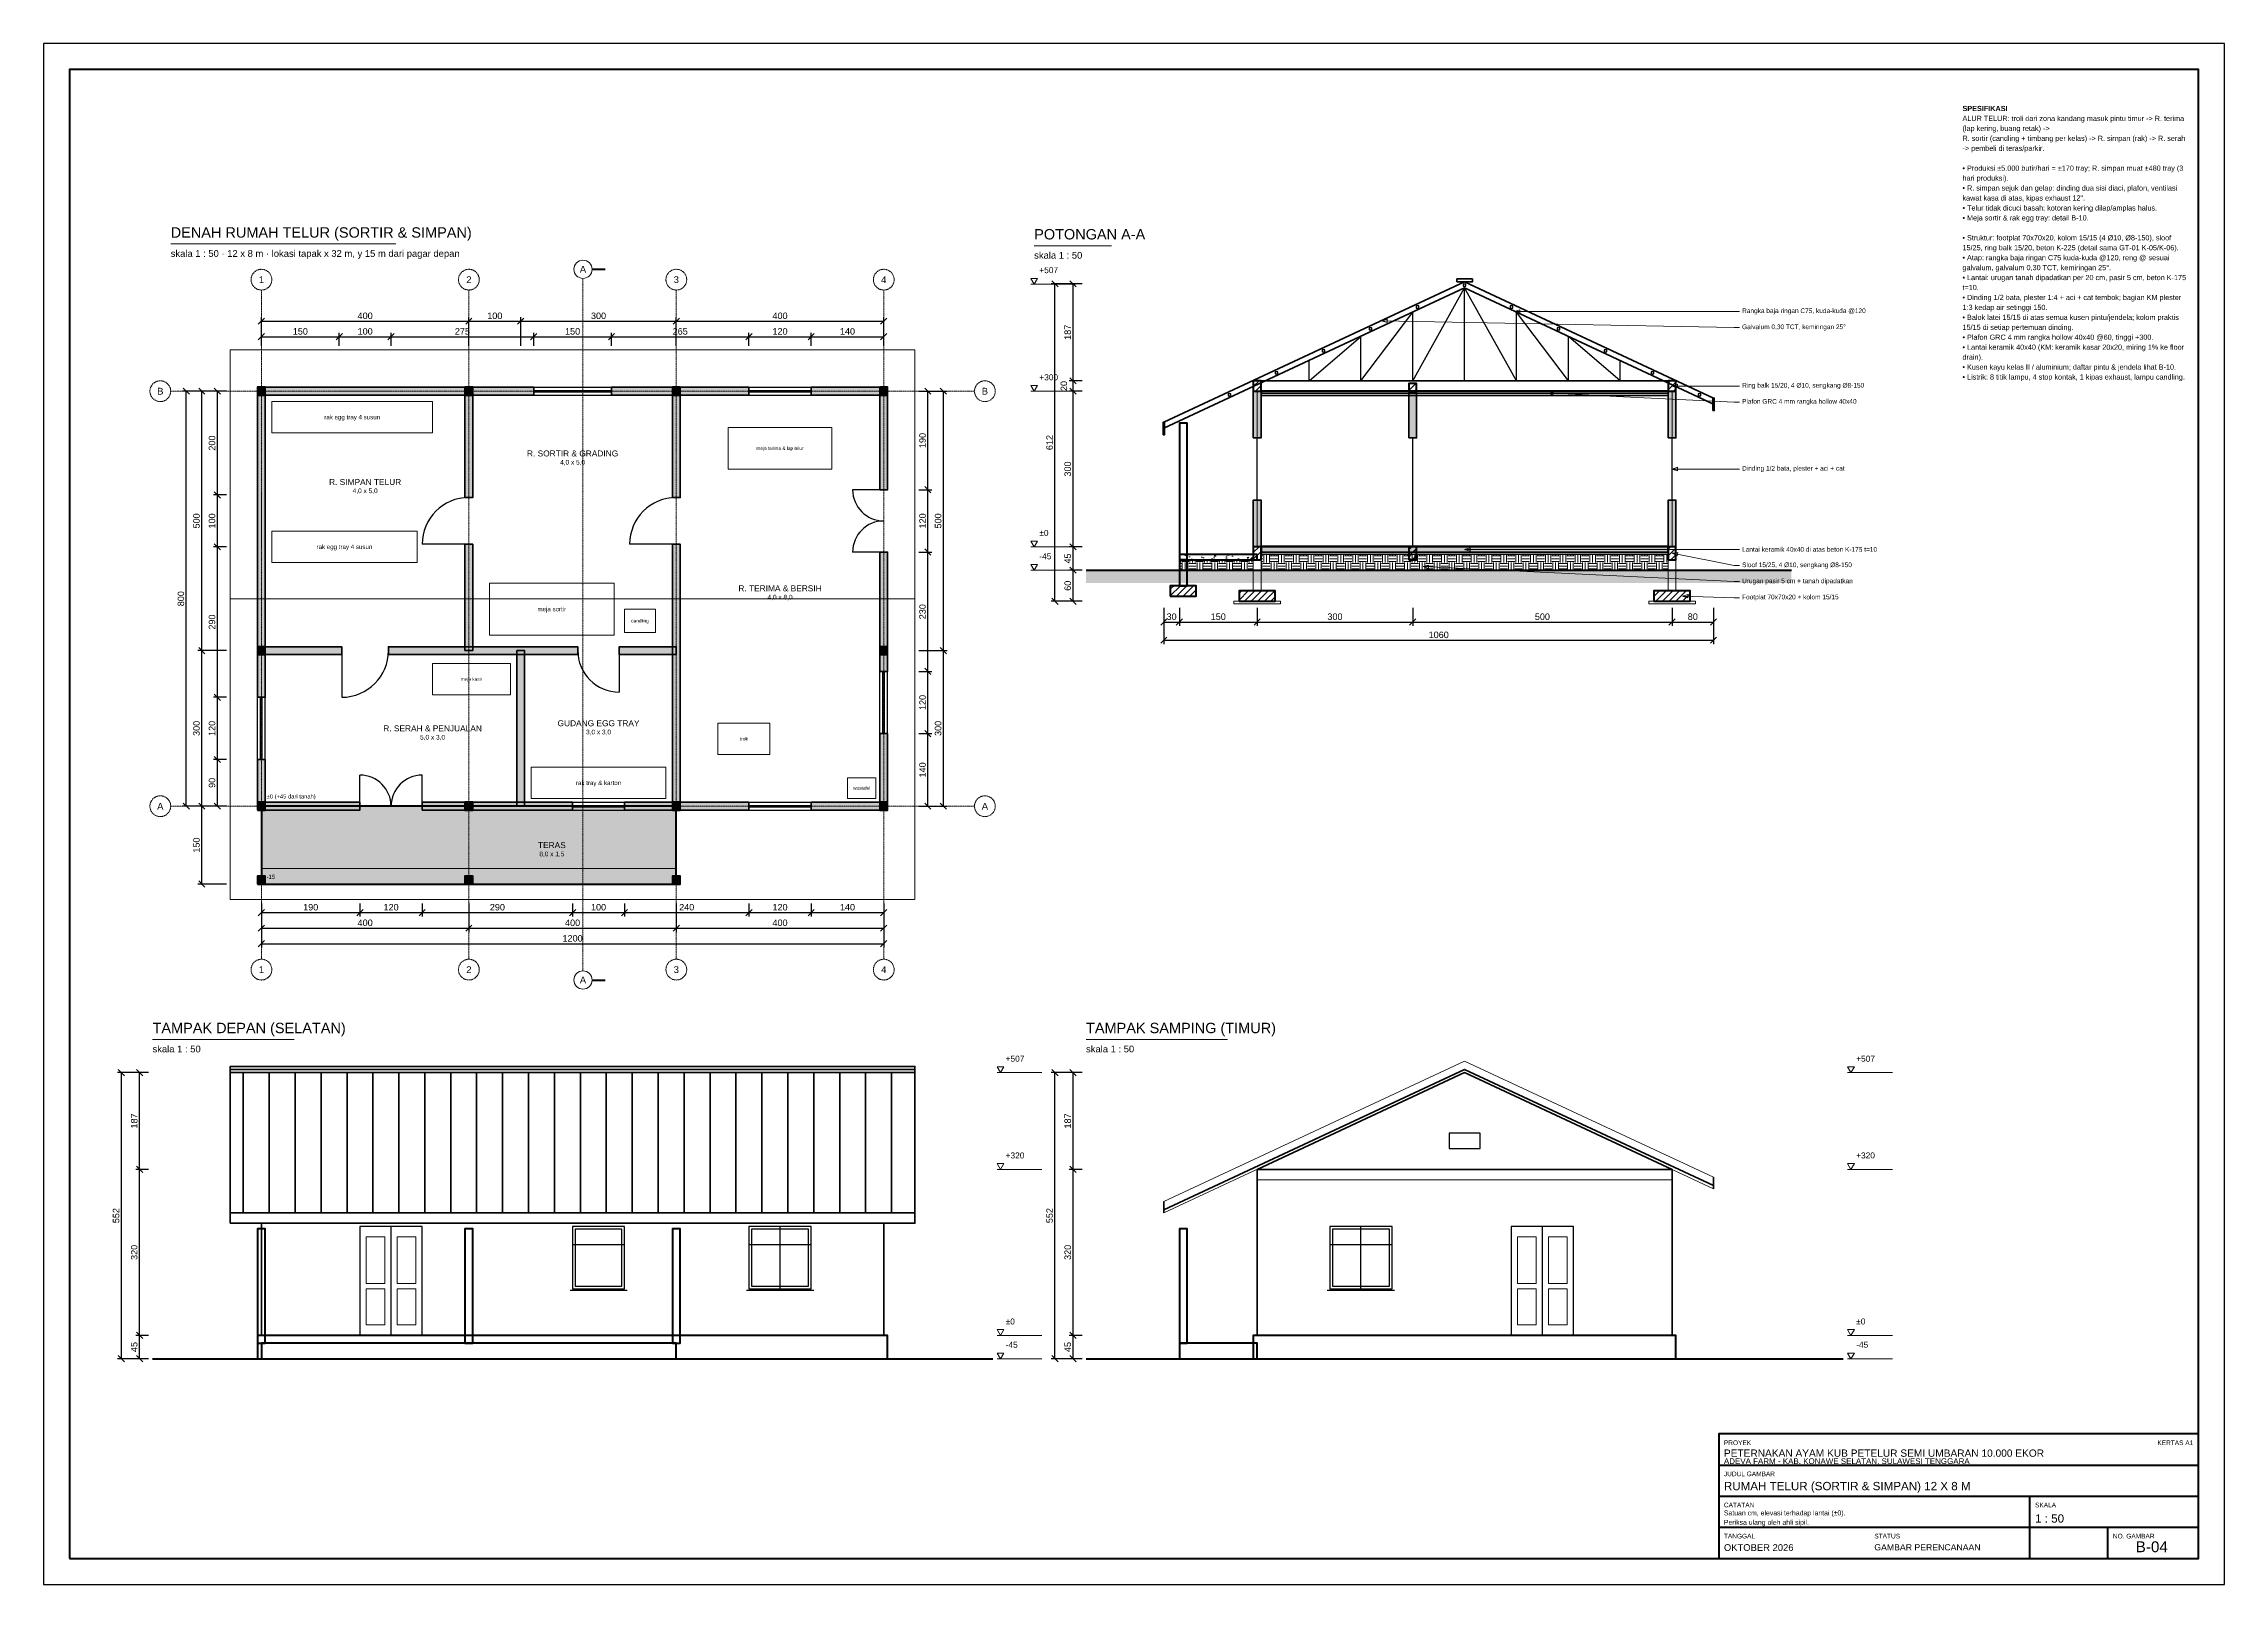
# Model space of a CAD drawing. Header units: centimetres. Extents: x 0 to 57986, y 0 to 4200.
# Drawn here: x 17380 to 21585, y 0 to 2970 of the extents above; entities that cross this region are included whole.
import ezdxf
from ezdxf.enums import TextEntityAlignment as Align

# ---------------------------------------------------------------- set-up
doc = ezdxf.new("R2010")
doc.units = ezdxf.units.CM
doc.linetypes.add('DASHDOT', pattern=[3.556, 2.54, -0.508, 0, -0.508])
doc.linetypes.add('DASHED', pattern=[1.524, 1.27, -0.254])
for name, color, linetype, lineweight in [('A-ATAP', 5, 'CONTINUOUS', 35), ('A-BAJA', 6, 'CONTINUOUS', 25), ('A-DIM', 140, 'CONTINUOUS', 13), ('A-DINDING', 32, 'CONTINUOUS', 35), ('A-FRAME', 7, 'CONTINUOUS', 50), ('A-GRID', 1, 'DASHDOT', 13), ('A-HATCH', 8, 'CONTINUOUS', 9), ('A-KAYU', 32, 'CONTINUOUS', 25), ('A-PERABOT', 8, 'CONTINUOUS', 18), ('A-STRUKTUR', 7, 'CONTINUOUS', 50), ('A-TANAH', 34, 'CONTINUOUS', 18), ('A-TEKS', 7, 'CONTINUOUS', 18), ('A-TERSEMBUNYI', 8, 'DASHED', 13)]:
    doc.layers.add(name, color=color, linetype=linetype, lineweight=lineweight)
doc.styles.add('ARIAL', font='arial.ttf')
doc.dimstyles.new('D50', dxfattribs={"dimtxt": 12.5, "dimasz": 10, "dimexe": 7.5, "dimexo": 7.5, "dimgap": 4, "dimtad": 1, "dimdec": 0, "dimtxsty": 'ARIAL', "dimtsz": 6, "dimcen": 2.5, "dimclrd": 140, "dimclre": 140, "dimclrt": 250, "dimazin": 3, "dimtfac": 1, "dimtmove": 0, "dimatfit": 3})

msp = doc.modelspace()

# ---------------------------------------------------------------- texts
at = {"layer": 'A-TEKS', "style": 'ARIAL'}
for s, height, p in [('DENAH RUMAH TELUR (SORTIR & SIMPAN)', 20, (17625, 2590)), ('POTONGAN A-A', 20, (19290, 2586.52)), ('+507', 11.5, (19300, 2524.12)), ('+300', 11.5, (19300, 2317.6)), ('±0', 11.5, (19300, 2017.6)), ('-45', 11.5, (19300, 1972.6)), ('±0 (+45 dari tanah)', 8, (17810, 1512.5)), ('-15', 8, (17810, 1357.5)), ('TAMPAK DEPAN (SELATAN)', 20, (17590, 1056.52)), ('TAMPAK SAMPING (TIMUR)', 20, (19390, 1056.52)), ('+507', 11.5, (19235, 1004.12)), ('+507', 11.5, (20875, 1004.12)), ('+320', 11.5, (19235, 817.6)), ('+320', 11.5, (20875, 817.6)), ('±0', 11.5, (19235, 497.6)), ('±0', 11.5, (20875, 497.6)), ('-45', 11.5, (19235, 452.6)), ('-45', 11.5, (20875, 452.6))]:
    msp.add_text(s, height=height, dxfattribs=at).set_placement(p, align=Align.BOTTOM_LEFT)
for s, height, p in [('skala 1 : 50 · 12 x 8 m · lokasi tapak x 32 m, y 15 m dari pagar depan', 13, (17625, 2572)), ('skala 1 : 50', 13, (19290, 2568.52)), ('skala 1 : 50', 13, (17590, 1038.52)), ('skala 1 : 50', 13, (19390, 1038.52)), ('PROYEK', 9, (20620, 277.5)), ('PETERNAKAN AYAM KUB PETELUR SEMI UMBARAN 10.000 EKOR', 14, (20620, 260)), ('ADEVA FARM - KAB. KONAWE SELATAN, SULAWESI TENGGARA', 11, (20620, 243)), ('JUDUL GAMBAR', 9, (20620, 217.5)), ('RUMAH TELUR (SORTIR & SIMPAN) 12 X 8 M', 16, (20620, 197.5)), ('CATATAN', 9, (20620, 157.5)), ('SKALA', 9, (21220, 157.5)), ('1 : 50', 16, (21220, 135)), ('TANGGAL', 9, (20620, 97.5)), ('STATUS', 9, (20910, 97.5)), ('NO. GAMBAR', 9, (21370, 97.5)), ('OKTOBER 2026', 13, (20620, 77.5)), ('GAMBAR PERENCANAAN', 12, (20910, 77.5))]:
    msp.add_text(s, height=height, dxfattribs=at).set_placement(p, align=Align.TOP_LEFT)
for s, height, p in [('A', 13, (18420, 2535)), ('1', 13, (17800, 2515)), ('2', 13, (18200, 2515)), ('3', 13, (18600, 2515)), ('4', 13, (19000, 2515)), ('B', 13, (17605, 2300)), ('B', 13, (19195, 2300)), ('rak egg tray 4 susun', 8.5, (17975, 2250)), ('meja terima & lap telur', 6.5, (18800, 2190)), ('R. SORTIR & GRADING', 11.5, (18400, 2180)), ('4,0 x 5,0', 9, (18400, 2163)), ('R. SIMPAN TELUR', 11.5, (18000, 2125)), ('4,0 x 5,0', 9, (18000, 2108)), ('rak egg tray 4 susun', 8.5, (17960, 2000)), ('R. TERIMA & BERSIH', 11.5, (18800, 1920)), ('4,0 x 8,0', 9, (18800, 1903)), ('meja sortir', 8.5, (18360, 1880)), ('candling', 6.5, (18530, 1857.5)), ('meja kasir', 6.5, (18205, 1745)), ('R. SERAH & PENJUALAN', 11.5, (18130, 1650)), ('GUDANG EGG TRAY', 11.5, (18450, 1660)), ('3,0 x 3,0', 9, (18450, 1643)), ('5,0 x 3,0', 9, (18130, 1633)), ('troli', 6.5, (18730, 1630)), ('rak tray & karton', 8.5, (18450, 1545)), ('wastafel', 6.5, (18957.5, 1535)), ('A', 13, (17605, 1500)), ('A', 13, (19195, 1500)), ('TERAS', 11.5, (18360, 1425)), ('8,0 x 1,5', 9, (18360, 1408)), ('1', 13, (17800, 1185)), ('2', 13, (18200, 1185)), ('3', 13, (18600, 1185)), ('4', 13, (19000, 1185)), ('A', 13, (18420, 1165)), ('B-04', 21, (21445, 72.5))]:
    msp.add_text(s, height=height, dxfattribs=at).set_placement(p, align=Align.MIDDLE_CENTER)
msp.add_text('KERTAS A1', height=9, dxfattribs=at).set_placement((21525, 277.5), align=Align.TOP_RIGHT)
at = {"layer": 'A-TEKS', "insert": (21080, 2850), "char_height": 10, "width": 440, "attachment_point": 1, "line_spacing_factor": 1.15, "style": 'ARIAL'}
msp.add_mtext('{\\fArial|b1;SPESIFIKASI}\\PALUR TELUR: troli dari zona kandang masuk pintu timur -> R. terima (lap kering, buang retak) ->\\PR. sortir (candling + timbang per kelas) -> R. simpan (rak) -> R. serah -> pembeli di teras/parkir.\\P\\P• Produksi ±5.000 butir/hari = ±170 tray; R. simpan muat ±480 tray (3 hari produksi).\\P• R. simpan sejuk dan gelap: dinding dua sisi diaci, plafon, ventilasi kawat kasa di atas, kipas exhaust 12".\\P• Telur tidak dicuci basah; kotoran kering dilap/amplas halus.\\P• Meja sortir & rak egg tray: detail B-10.\\P\\P• Struktur: footplat 70x70x20, kolom 15/15 (4 Ø10, Ø8-150), sloof 15/25, ring balk 15/20, beton K-225 (detail sama GT-01 K-05/K-06).\\P• Atap: rangka baja ringan C75 kuda-kuda @120, reng @ sesuai galvalum, galvalum 0,30 TCT, kemiringan 25°.\\P• Lantai: urugan tanah dipadatkan per 20 cm, pasir 5 cm, beton K-175 t=10.\\P• Dinding 1/2 bata, plester 1:4 + aci + cat tembok; bagian KM plester 1:3 kedap air setinggi 150.\\P• Balok latei 15/15 di atas semua kusen pintu/jendela; kolom praktis 15/15 di setiap pertemuan dinding.\\P• Plafon GRC 4 mm rangka hollow 40x40 @60, tinggi +300.\\P• Lantai keramik 40x40 (KM: keramik kasar 20x20, miring 1% ke floor drain).\\P• Kusen kayu kelas II / aluminium; daftar pintu & jendela lihat B-10.\\P• Listrik: 8 titik lampu, 4 stop kontak, 1 kipas exhaust, lampu candling.', dxfattribs=at)
at = {"layer": 'A-TEKS', "line_spacing_factor": 1.15, "style": 'ARIAL'}
for s, insert, char_height, attachment_point in [('Rangka baja ringan C75, kuda-kuda @120', (20655, 2453.76), 9, 4), ('Galvalum 0,30 TCT, kemiringan 25°', (20655, 2422.76), 9, 4), ('Ring balk 15/20, 4 Ø10, sengkang Ø8-150', (20655, 2310), 9, 4), ('Plafon GRC 4 mm rangka hollow 40x40', (20655, 2279), 9, 4), ('Dinding 1/2 bata, plester + aci + cat', (20655, 2150), 9, 4), ('Lantai keramik 40x40 di atas beton K-175 t=10', (20655, 1995), 9, 4), ('Sloof 15/25, 4 Ø10, sengkang Ø8-150', (20655, 1964), 9, 4), ('Urugan pasir 5 cm + tanah dipadatkan', (20655, 1933), 9, 4), ('Footplat 70x70x20 + kolom 15/15', (20655, 1902), 9, 4), ('Satuan cm, elevasi terhadap lantai (±0).\\PPeriksa ulang oleh ahli sipil.', (20620, 142.5), 9.5, 1)]:
    msp.add_mtext(s, dxfattribs=dict(at, insert=insert, char_height=char_height, attachment_point=attachment_point))

# ---------------------------------------------------------------- dimensions: what is measured, and where the dimension line sits
at = {"layer": 'A-DIM'}
for base, p1, p2 in [((19330, 1895), (19390, 1895), (19390, 2507)), ((19365, 2320), (19390, 2320), (19390, 2507)), ((19365, 2300), (19390, 2300), (19390, 2320)), ((17655, 1500), (17740, 1500), (17740, 2300)), ((17685, 1800), (17740, 1800), (17740, 2300)), ((17715, 2100), (17740, 2100), (17740, 2300)), ((19085, 2110), (19060, 2110), (19060, 2300)), ((19115, 1800), (19060, 1800), (19060, 2300)), ((19365, 2000), (19390, 2000), (19390, 2300)), ((17715, 2000), (17740, 2000), (17740, 2100)), ((19085, 1990), (19060, 1990), (19060, 2110)), ((17715, 1710), (17740, 1710), (17740, 2000)), ((19085, 1760), (19060, 1760), (19060, 1990)), ((19365, 1955), (19390, 1955), (19390, 2000)), ((19365, 1895), (19390, 1895), (19390, 1955)), ((17685, 1500), (17740, 1500), (17740, 1800)), ((19115, 1500), (19060, 1500), (19060, 1800)), ((19085, 1640), (19060, 1640), (19060, 1760)), ((17715, 1590), (17740, 1590), (17740, 1710)), ((19085, 1500), (19060, 1500), (19060, 1640)), ((17715, 1500), (17740, 1500), (17740, 1590)), ((17685, 1350), (17740, 1350), (17740, 1500)), ((17530, 435), (17590, 435), (17590, 986.52)), ((17565, 800), (17590, 800), (17590, 986.52)), ((19330, 435), (19390, 435), (19390, 986.52)), ((19365, 800), (19390, 800), (19390, 986.52)), ((17565, 480), (17590, 480), (17590, 800)), ((19365, 480), (19390, 480), (19390, 800)), ((17565, 435), (17590, 435), (17590, 480)), ((19365, 435), (19390, 435), (19390, 480))]:
    msp.add_linear_dim(base=base, p1=p1, p2=p2, angle=90, dimstyle='D50', dxfattribs=at).render()
for base, p1, p2 in [((17800, 2435), (17800, 2380), (18200, 2380)), ((18200, 2435), (18200, 2380), (18300, 2380)), ((18300, 2435), (18300, 2380), (18600, 2380)), ((18600, 2435), (18600, 2380), (19000, 2380)), ((17800, 2405), (17800, 2380), (17950, 2380)), ((17950, 2405), (17950, 2380), (18050, 2380)), ((18050, 2405), (18050, 2380), (18325, 2380)), ((18325, 2405), (18325, 2380), (18475, 2380)), ((18475, 2405), (18475, 2380), (18740, 2380)), ((18740, 2405), (18740, 2380), (18860, 2380)), ((18860, 2405), (18860, 2380), (19000, 2380)), ((19540, 1855), (19540, 1890), (19570, 1890)), ((19540, 1820), (19540, 1890), (20600, 1890)), ((19570, 1855), (19570, 1890), (19720, 1890)), ((19720, 1855), (19720, 1890), (20020, 1890)), ((20020, 1855), (20020, 1890), (20520, 1890)), ((20520, 1855), (20520, 1890), (20600, 1890)), ((17800, 1295), (17800, 1320), (17990, 1320)), ((17800, 1265), (17800, 1320), (18200, 1320)), ((17800, 1235), (17800, 1320), (19000, 1320)), ((17990, 1295), (17990, 1320), (18110, 1320)), ((18110, 1295), (18110, 1320), (18400, 1320)), ((18200, 1265), (18200, 1320), (18600, 1320)), ((18400, 1295), (18400, 1320), (18500, 1320)), ((18500, 1295), (18500, 1320), (18740, 1320)), ((18600, 1265), (18600, 1320), (19000, 1320)), ((18740, 1295), (18740, 1320), (18860, 1320)), ((18860, 1295), (18860, 1320), (19000, 1320))]:
    msp.add_linear_dim(base=base, p1=p1, p2=p2, dimstyle='D50', dxfattribs=at).render()

# ---------------------------------------------------------------- hatches: boundary and pattern name
at = {"layer": 'A-HATCH'}
h = msp.add_hatch(dxfattribs=at)
h.set_pattern_fill('ANSI31', scale=2.85)
h.paths.add_polyline_path([(19712.5, 2300), (19727.5, 2300), (19727.5, 2320), (19712.5, 2320)])
h = msp.add_hatch(dxfattribs=at)
h.set_pattern_fill('ANSI31', scale=2.85)
h.paths.add_polyline_path([(20012.5, 2300), (20027.5, 2300), (20027.5, 2315), (20012.5, 2315)])
h = msp.add_hatch(dxfattribs=at)
h.set_pattern_fill('ANSI31', scale=2.85)
h.paths.add_polyline_path([(20512.5, 2300), (20527.5, 2300), (20527.5, 2320), (20512.5, 2320)])
at = {"layer": 'A-HATCH', "true_color": 0xe2ceb6}
h = msp.add_hatch(color=8, dxfattribs=at)
h.dxf.hatch_style = 1
h.paths.add_polyline_path([(17792.5, 2292.5), (18325, 2292.5), (18325, 2307.5), (17792.5, 2307.5)])
h = msp.add_hatch(color=8, dxfattribs=at)
h.dxf.hatch_style = 1
h.paths.add_polyline_path([(17792.5, 1710), (17807.5, 1710), (17807.5, 2307.5), (17792.5, 2307.5)])
at = {"layer": 'A-HATCH'}
h = msp.add_hatch(color=8, dxfattribs=at)
h.dxf.hatch_style = 1
h.paths.add_polyline_path([(17792.5, 2292.5), (17807.5, 2292.5), (17807.5, 2307.5), (17792.5, 2307.5)])
h = msp.add_hatch(color=8, dxfattribs=at)
h.dxf.hatch_style = 1
h.paths.add_polyline_path([(18192.5, 2292.5), (18207.5, 2292.5), (18207.5, 2307.5), (18192.5, 2307.5)])
at = {"layer": 'A-HATCH', "true_color": 0xe2ceb6}
h = msp.add_hatch(color=8, dxfattribs=at)
h.dxf.hatch_style = 1
h.paths.add_polyline_path([(18192.5, 2095), (18207.5, 2095), (18207.5, 2300), (18192.5, 2300)])
h = msp.add_hatch(color=8, dxfattribs=at)
h.dxf.hatch_style = 1
h.paths.add_polyline_path([(18475, 2292.5), (18740, 2292.5), (18740, 2307.5), (18475, 2307.5)])
at = {"layer": 'A-HATCH'}
h = msp.add_hatch(color=8, dxfattribs=at)
h.dxf.hatch_style = 1
h.paths.add_polyline_path([(18592.5, 2292.5), (18607.5, 2292.5), (18607.5, 2307.5), (18592.5, 2307.5)])
at = {"layer": 'A-HATCH', "true_color": 0xe2ceb6}
h = msp.add_hatch(color=8, dxfattribs=at)
h.dxf.hatch_style = 1
h.paths.add_polyline_path([(18592.5, 2095), (18607.5, 2095), (18607.5, 2300), (18592.5, 2300)])
h = msp.add_hatch(color=8, dxfattribs=at)
h.dxf.hatch_style = 1
h.paths.add_polyline_path([(18860, 2292.5), (19007.5, 2292.5), (19007.5, 2307.5), (18860, 2307.5)])
h = msp.add_hatch(color=8, dxfattribs=at)
h.dxf.hatch_style = 1
h.paths.add_polyline_path([(18992.5, 2110), (19007.5, 2110), (19007.5, 2307.5), (18992.5, 2307.5)])
at = {"layer": 'A-HATCH'}
h = msp.add_hatch(color=8, dxfattribs=at)
h.dxf.hatch_style = 1
h.paths.add_polyline_path([(18992.5, 2292.5), (19007.5, 2292.5), (19007.5, 2307.5), (18992.5, 2307.5)])
at = {"layer": 'A-HATCH', "true_color": 0xe2ceb6}
h = msp.add_hatch(color=8, dxfattribs=at)
h.dxf.hatch_style = 1
h.paths.add_polyline_path([(19712.5, 2210), (19727.5, 2210), (19727.5, 2300), (19712.5, 2300)])
h = msp.add_hatch(color=8, dxfattribs=at)
h.dxf.hatch_style = 1
h.paths.add_polyline_path([(20012.5, 2210), (20027.5, 2210), (20027.5, 2300), (20012.5, 2300)])
h = msp.add_hatch(color=8, dxfattribs=at)
h.dxf.hatch_style = 1
h.paths.add_polyline_path([(20512.5, 2210), (20527.5, 2210), (20527.5, 2300), (20512.5, 2300)])
h = msp.add_hatch(color=8, dxfattribs=at)
h.dxf.hatch_style = 1
h.paths.add_polyline_path([(19712.5, 2000), (19727.5, 2000), (19727.5, 2090), (19712.5, 2090)])
h = msp.add_hatch(color=8, dxfattribs=at)
h.dxf.hatch_style = 1
h.paths.add_polyline_path([(20512.5, 2000), (20527.5, 2000), (20527.5, 2090), (20512.5, 2090)])
h = msp.add_hatch(color=8, dxfattribs=at)
h.dxf.hatch_style = 1
h.paths.add_polyline_path([(18192.5, 1800), (18207.5, 1800), (18207.5, 2005), (18192.5, 2005)])
h = msp.add_hatch(color=8, dxfattribs=at)
h.dxf.hatch_style = 1
h.paths.add_polyline_path([(18592.5, 1500), (18607.5, 1500), (18607.5, 2005), (18592.5, 2005)])
h = msp.add_hatch(color=8, dxfattribs=at)
h.dxf.hatch_style = 1
h.paths.add_polyline_path([(18992.5, 1760), (19007.5, 1760), (19007.5, 1990), (18992.5, 1990)])
at = {"layer": 'A-HATCH'}
h = msp.add_hatch(dxfattribs=at)
h.set_pattern_fill('AR-CONC', scale=0.175)
h.paths.add_polyline_path([(19570, 1975), (19720, 1975), (19720, 1985), (19570, 1985)])
h = msp.add_hatch(dxfattribs=at)
h.set_pattern_fill('ANSI31', scale=2.85)
h.paths.add_polyline_path([(19712.5, 1975), (19727.5, 1975), (19727.5, 2000), (19712.5, 2000)])
h = msp.add_hatch(dxfattribs=at)
h.set_pattern_fill('AR-CONC', scale=0.175)
h.paths.add_polyline_path([(19727.5, 1990), (20512.5, 1990), (20512.5, 2000), (19727.5, 2000)])
h = msp.add_hatch(dxfattribs=at)
h.set_pattern_fill('AR-SAND', scale=0.25)
h.paths.add_polyline_path([(19727.5, 1985), (20512.5, 1985), (20512.5, 1990), (19727.5, 1990)])
h = msp.add_hatch(dxfattribs=at)
h.set_pattern_fill('EARTH', scale=2.25)
h.paths.add_polyline_path([(19727.5, 1955), (20512.5, 1955), (20512.5, 1985), (19727.5, 1985)])
h = msp.add_hatch(dxfattribs=at)
h.set_pattern_fill('ANSI31', scale=2.85)
h.paths.add_polyline_path([(20012.5, 1975), (20027.5, 1975), (20027.5, 2000), (20012.5, 2000)])
h = msp.add_hatch(dxfattribs=at)
h.set_pattern_fill('ANSI31', scale=2.85)
h.paths.add_polyline_path([(20512.5, 1975), (20527.5, 1975), (20527.5, 2000), (20512.5, 2000)])
h = msp.add_hatch(dxfattribs=at)
h.set_pattern_fill('EARTH', scale=2.25)
h.paths.add_polyline_path([(19390, 1930), (20750, 1930), (20750, 1955), (19390, 1955)])
h = msp.add_hatch(dxfattribs=at)
h.set_pattern_fill('EARTH', scale=2.25)
h.paths.add_polyline_path([(19570, 1955), (19712.5, 1955), (19712.5, 1975), (19570, 1975)])
h = msp.add_hatch(dxfattribs=at)
h.set_pattern_fill('ANSI31', scale=2.85)
h.paths.add_polyline_path([(19552.5, 1905), (19602.5, 1905), (19602.5, 1925), (19552.5, 1925)])
h = msp.add_hatch(dxfattribs=at)
h.set_pattern_fill('ANSI31', scale=2.85)
h.paths.add_polyline_path([(19685, 1895), (19755, 1895), (19755, 1915), (19685, 1915)])
h = msp.add_hatch(dxfattribs=at)
h.set_pattern_fill('ANSI31', scale=2.85)
h.paths.add_polyline_path([(20485, 1895), (20555, 1895), (20555, 1915), (20485, 1915)])
h = msp.add_hatch(color=8, dxfattribs=at)
h.dxf.hatch_style = 1
h.paths.add_polyline_path([(17792.5, 1792.5), (17807.5, 1792.5), (17807.5, 1807.5), (17792.5, 1807.5)])
at = {"layer": 'A-HATCH', "true_color": 0xe2ceb6}
h = msp.add_hatch(color=8, dxfattribs=at)
h.dxf.hatch_style = 1
h.paths.add_polyline_path([(17800, 1792.5), (17955, 1792.5), (17955, 1807.5), (17800, 1807.5)])
h = msp.add_hatch(color=8, dxfattribs=at)
h.dxf.hatch_style = 1
h.paths.add_polyline_path([(18045, 1792.5), (18410, 1792.5), (18410, 1807.5), (18045, 1807.5)])
h = msp.add_hatch(color=8, dxfattribs=at)
h.dxf.hatch_style = 1
h.paths.add_polyline_path([(18292.5, 1500), (18307.5, 1500), (18307.5, 1800), (18292.5, 1800)])
h = msp.add_hatch(color=8, dxfattribs=at)
h.dxf.hatch_style = 1
h.paths.add_polyline_path([(18490, 1792.5), (18600, 1792.5), (18600, 1807.5), (18490, 1807.5)])
at = {"layer": 'A-HATCH'}
h = msp.add_hatch(color=8, dxfattribs=at)
h.dxf.hatch_style = 1
h.paths.add_polyline_path([(18992.5, 1792.5), (19007.5, 1792.5), (19007.5, 1807.5), (18992.5, 1807.5)])
at = {"layer": 'A-HATCH', "true_color": 0xe2ceb6}
h = msp.add_hatch(color=8, dxfattribs=at)
h.dxf.hatch_style = 1
h.paths.add_polyline_path([(18992.5, 1492.5), (19007.5, 1492.5), (19007.5, 1640), (18992.5, 1640)])
h = msp.add_hatch(color=8, dxfattribs=at)
h.dxf.hatch_style = 1
h.paths.add_polyline_path([(17792.5, 1492.5), (17807.5, 1492.5), (17807.5, 1590), (17792.5, 1590)])
h = msp.add_hatch(color=8, dxfattribs=at)
h.dxf.hatch_style = 1
h.paths.add_polyline_path([(17792.5, 1492.5), (17990, 1492.5), (17990, 1507.5), (17792.5, 1507.5)])
at = {"layer": 'A-HATCH'}
h = msp.add_hatch(color=8, dxfattribs=at)
h.dxf.hatch_style = 1
h.paths.add_polyline_path([(17792.5, 1492.5), (17807.5, 1492.5), (17807.5, 1507.5), (17792.5, 1507.5)])
at = {"layer": 'A-HATCH', "true_color": 0xeeece4}
h = msp.add_hatch(color=8, dxfattribs=at)
h.dxf.hatch_style = 1
h.paths.add_polyline_path([(17800, 1350), (18600, 1350), (18600, 1500), (17800, 1500)])
at = {"layer": 'A-HATCH', "true_color": 0xe2ceb6}
h = msp.add_hatch(color=8, dxfattribs=at)
h.dxf.hatch_style = 1
h.paths.add_polyline_path([(18110, 1492.5), (18400, 1492.5), (18400, 1507.5), (18110, 1507.5)])
at = {"layer": 'A-HATCH'}
h = msp.add_hatch(color=8, dxfattribs=at)
h.dxf.hatch_style = 1
h.paths.add_polyline_path([(18192.5, 1492.5), (18207.5, 1492.5), (18207.5, 1507.5), (18192.5, 1507.5)])
at = {"layer": 'A-HATCH', "true_color": 0xe2ceb6}
h = msp.add_hatch(color=8, dxfattribs=at)
h.dxf.hatch_style = 1
h.paths.add_polyline_path([(18500, 1492.5), (18740, 1492.5), (18740, 1507.5), (18500, 1507.5)])
at = {"layer": 'A-HATCH'}
h = msp.add_hatch(color=8, dxfattribs=at)
h.dxf.hatch_style = 1
h.paths.add_polyline_path([(18592.5, 1492.5), (18607.5, 1492.5), (18607.5, 1507.5), (18592.5, 1507.5)])
at = {"layer": 'A-HATCH', "true_color": 0xe2ceb6}
h = msp.add_hatch(color=8, dxfattribs=at)
h.dxf.hatch_style = 1
h.paths.add_polyline_path([(18860, 1492.5), (19007.5, 1492.5), (19007.5, 1507.5), (18860, 1507.5)])
at = {"layer": 'A-HATCH'}
h = msp.add_hatch(color=8, dxfattribs=at)
h.dxf.hatch_style = 1
h.paths.add_polyline_path([(18992.5, 1492.5), (19007.5, 1492.5), (19007.5, 1507.5), (18992.5, 1507.5)])
h = msp.add_hatch(color=8, dxfattribs=at)
h.dxf.hatch_style = 1
h.paths.add_polyline_path([(17792.5, 1350), (17807.5, 1350), (17807.5, 1365), (17792.5, 1365)])
h = msp.add_hatch(color=8, dxfattribs=at)
h.dxf.hatch_style = 1
h.paths.add_polyline_path([(18192.5, 1350), (18207.5, 1350), (18207.5, 1365), (18192.5, 1365)])
h = msp.add_hatch(color=8, dxfattribs=at)
h.dxf.hatch_style = 1
h.paths.add_polyline_path([(18592.5, 1350), (18607.5, 1350), (18607.5, 1365), (18592.5, 1365)])
h = msp.add_hatch(dxfattribs=at)
h.set_pattern_fill('NET', scale=40)
h.paths.add_polyline_path([(20090, 840), (20150, 840), (20150, 870), (20090, 870)])

# ---------------------------------------------------------------- linework, layer by layer
at = {"layer": 'A-ATAP'}
for p, q in [((17765, 716.06), (17765, 986.52)), ((17815, 716.06), (17815, 986.52)), ((17865, 716.06), (17865, 986.52)), ((17915, 716.06), (17915, 986.52)), ((17965, 716.06), (17965, 986.52)), ((18015, 716.06), (18015, 986.52)), ((18065, 716.06), (18065, 986.52)), ((18115, 716.06), (18115, 986.52)), ((18165, 716.06), (18165, 986.52)), ((18215, 716.06), (18215, 986.52)), ((18265, 716.06), (18265, 986.52)), ((18315, 716.06), (18315, 986.52)), ((18365, 716.06), (18365, 986.52)), ((18415, 716.06), (18415, 986.52)), ((18465, 716.06), (18465, 986.52)), ((18515, 716.06), (18515, 986.52)), ((18565, 716.06), (18565, 986.52)), ((18615, 716.06), (18615, 986.52)), ((18665, 716.06), (18665, 986.52)), ((18715, 716.06), (18715, 986.52)), ((18765, 716.06), (18765, 986.52)), ((18815, 716.06), (18815, 986.52)), ((18865, 716.06), (18865, 986.52)), ((18915, 716.06), (18915, 986.52)), ((18965, 716.06), (18965, 986.52)), ((19015, 716.06), (19015, 986.52)), ((20600, 762.7), (20600, 784.7)), ((19540, 716.06), (19540, 738.06))]:
    msp.add_line(p, q, dxfattribs=at)
at = {"layer": 'A-ATAP', "lineweight": 35}
for points in [[(19540, 2240.06), (20120, 2510.52), (20600, 2286.7)], [(19540, 722.06), (20120, 992.52), (20600, 768.7)]]:
    msp.add_lwpolyline(points, dxfattribs=at)
at = {"layer": 'A-ATAP'}
for points in [[(20105, 2510.52), (20135, 2510.52), (20135, 2516.52), (20105, 2516.52)], [(20598.5, 2262.7), (20601.5, 2262.7), (20601.5, 2286.7), (20598.5, 2286.7)], [(19538.5, 2216.06), (19541.5, 2216.06), (19541.5, 2240.06), (19538.5, 2240.06)], [(17740, 986.52), (19060, 986.52), (19060, 998.52), (17740, 998.52)], [(17740, 696.06), (19060, 696.06), (19060, 716.06), (17740, 716.06)]]:
    msp.add_lwpolyline(points, close=True, dxfattribs=at)
at = {"layer": 'A-ATAP', "lineweight": 35}
msp.add_lwpolyline([(17740, 716.06), (19060, 716.06), (19060, 992.52), (17740, 992.52)], close=True, dxfattribs=at)
at = {"layer": 'A-ATAP', "lineweight": 18}
for points in [[(19540, 738.06), (20120, 1008.52), (20600, 784.7)], [(19540, 716.06), (20120, 986.52), (20600, 762.7)]]:
    msp.add_lwpolyline(points, dxfattribs=at)
at = {"layer": 'A-BAJA'}
for p, q in [((20020, 2320), (20120, 2499.02)), ((20120, 2320), (20120, 2499.02)), ((20220, 2320), (20120, 2499.02)), ((19920, 2320), (20020, 2452.39)), ((20020, 2320), (20020, 2452.39)), ((20220, 2320), (20220, 2452.39)), ((20320, 2320), (20220, 2452.39)), ((19820, 2320), (19920, 2405.76)), ((19920, 2320), (19920, 2405.76)), ((20320, 2320), (20320, 2405.76)), ((20420, 2320), (20320, 2405.76)), ((19820, 2320), (19820, 2359.13)), ((20420, 2320), (20420, 2359.13)), ((19727.5, 2292), (20512.5, 2292))]:
    msp.add_line(p, q, dxfattribs=at)
at = {"layer": 'A-BAJA', "lineweight": 35}
msp.add_line((19720, 2320), (20520, 2320), dxfattribs=at)
msp.add_lwpolyline([(19540, 2228.56), (20120, 2499.02), (20600, 2275.2)], dxfattribs=at)
at = {"layer": 'A-BAJA'}
for points in [[(20117.5, 2502.52), (20122.5, 2502.52), (20122.5, 2506.52), (20117.5, 2506.52)], [(20117.5, 2502.52), (20122.5, 2502.52), (20122.5, 2506.52), (20117.5, 2506.52)], [(20026.87, 2460.26), (20031.87, 2460.26), (20031.87, 2464.26), (20026.87, 2464.26)], [(20208.13, 2460.26), (20213.13, 2460.26), (20213.13, 2464.26), (20208.13, 2464.26)], [(19936.24, 2418), (19941.24, 2418), (19941.24, 2422), (19936.24, 2422)], [(20298.76, 2418), (20303.76, 2418), (20303.76, 2422), (20298.76, 2422)], [(19845.61, 2375.74), (19850.61, 2375.74), (19850.61, 2379.74), (19845.61, 2379.74)], [(20389.39, 2375.74), (20394.39, 2375.74), (20394.39, 2379.74), (20389.39, 2379.74)], [(19754.98, 2333.48), (19759.98, 2333.48), (19759.98, 2337.48), (19754.98, 2337.48)], [(20480.02, 2333.48), (20485.02, 2333.48), (20485.02, 2337.48), (20480.02, 2337.48)], [(19664.35, 2291.21), (19669.35, 2291.21), (19669.35, 2295.21), (19664.35, 2295.21)], [(20570.65, 2291.21), (20575.65, 2291.21), (20575.65, 2295.21), (20570.65, 2295.21)]]:
    msp.add_lwpolyline(points, close=True, dxfattribs=at)
at = {"layer": 'A-DIM'}
for p, q in [((19283.4, 2506.52), (19370, 2506.52)), ((19283.4, 2300), (19370, 2300)), ((19283.4, 2000), (19370, 2000)), ((19283.4, 1955), (19370, 1955)), ((19218.4, 986.52), (19305, 986.52)), ((20858.4, 986.52), (20945, 986.52)), ((19218.4, 800), (19305, 800)), ((20858.4, 800), (20945, 800)), ((19218.4, 480), (19305, 480)), ((20858.4, 480), (20945, 480)), ((19218.4, 435), (19305, 435)), ((20858.4, 435), (20945, 435))]:
    msp.add_line(p, q, dxfattribs=at)
for points in [[(19290, 2506.52), (19283.4, 2517.52), (19296.6, 2517.52)], [(19960, 2435.91), (19970.44, 2432.46), (19970.57, 2438.96)], [(20216, 2453.76), (20226.51, 2450.51), (20226.51, 2457.01)], [(20520, 2310), (20530.51, 2306.75), (20530.51, 2313.25)], [(19290, 2300), (19283.4, 2311), (19296.6, 2311)], [(20280, 2296), (20290.34, 2292.26), (20290.65, 2298.75)], [(20520, 2150), (20530.51, 2146.75), (20530.51, 2153.25)], [(19290, 2000), (19283.4, 2011), (19296.6, 2011)], [(20120, 1995), (20130.51, 1991.75), (20130.51, 1998.25)], [(20520, 1988), (20529.67, 1982.75), (20530.94, 1989.13)], [(19290, 1955), (19283.4, 1966), (19296.6, 1966)], [(20040, 1962), (20050.34, 1958.25), (20050.65, 1964.74)], [(20540, 1905), (20550.41, 1901.44), (20550.6, 1907.93)], [(19225, 986.52), (19218.4, 997.52), (19231.6, 997.52)], [(20865, 986.52), (20858.4, 997.52), (20871.6, 997.52)], [(19225, 800), (19218.4, 811), (19231.6, 811)], [(20865, 800), (20858.4, 811), (20871.6, 811)], [(19225, 480), (19218.4, 491), (19231.6, 491)], [(20865, 480), (20858.4, 491), (20871.6, 491)], [(19225, 435), (19218.4, 446), (19231.6, 446)], [(20865, 435), (20858.4, 446), (20871.6, 446)]]:
    msp.add_lwpolyline(points, close=True, dxfattribs=at)
for points in [[(20216, 2453.76), (20640, 2453.76), (20650, 2453.76)], [(19960, 2435.91), (20640, 2422.76), (20650, 2422.76)], [(20280, 2296), (20640, 2279), (20650, 2279)], [(20520, 2310), (20640, 2310), (20650, 2310)], [(20520, 2150), (20640, 2150), (20650, 2150)], [(20120, 1995), (20640, 1995), (20650, 1995)], [(20520, 1988), (20640, 1964), (20650, 1964)], [(20040, 1962), (20640, 1933), (20650, 1933)], [(20540, 1905), (20640, 1902), (20650, 1902)]]:
    msp.add_lwpolyline(points, dxfattribs=at)
at = {"layer": 'A-DINDING'}
for points in [[(17792.5, 2292.5), (18325, 2292.5), (18325, 2307.5), (17792.5, 2307.5)], [(17792.5, 1710), (17807.5, 1710), (17807.5, 2307.5), (17792.5, 2307.5)], [(18192.5, 2095), (18207.5, 2095), (18207.5, 2300), (18192.5, 2300)], [(18475, 2292.5), (18740, 2292.5), (18740, 2307.5), (18475, 2307.5)], [(18592.5, 2095), (18607.5, 2095), (18607.5, 2300), (18592.5, 2300)], [(18860, 2292.5), (19007.5, 2292.5), (19007.5, 2307.5), (18860, 2307.5)], [(18992.5, 2110), (19007.5, 2110), (19007.5, 2307.5), (18992.5, 2307.5)], [(19712.5, 2210), (19727.5, 2210), (19727.5, 2300), (19712.5, 2300)], [(20012.5, 2210), (20027.5, 2210), (20027.5, 2300), (20012.5, 2300)], [(20512.5, 2210), (20527.5, 2210), (20527.5, 2300), (20512.5, 2300)], [(19712.5, 2000), (19727.5, 2000), (19727.5, 2090), (19712.5, 2090)], [(20512.5, 2000), (20527.5, 2000), (20527.5, 2090), (20512.5, 2090)], [(18192.5, 1800), (18207.5, 1800), (18207.5, 2005), (18192.5, 2005)], [(18592.5, 1500), (18607.5, 1500), (18607.5, 2005), (18592.5, 2005)], [(18992.5, 1760), (19007.5, 1760), (19007.5, 1990), (18992.5, 1990)], [(17800, 1792.5), (17955, 1792.5), (17955, 1807.5), (17800, 1807.5)], [(18045, 1792.5), (18410, 1792.5), (18410, 1807.5), (18045, 1807.5)], [(18292.5, 1500), (18307.5, 1500), (18307.5, 1800), (18292.5, 1800)], [(18490, 1792.5), (18600, 1792.5), (18600, 1807.5), (18490, 1807.5)], [(18992.5, 1492.5), (19007.5, 1492.5), (19007.5, 1640), (18992.5, 1640)], [(17792.5, 1492.5), (17807.5, 1492.5), (17807.5, 1590), (17792.5, 1590)], [(17792.5, 1492.5), (17990, 1492.5), (17990, 1507.5), (17792.5, 1507.5)], [(18110, 1492.5), (18400, 1492.5), (18400, 1507.5), (18110, 1507.5)], [(18500, 1492.5), (18740, 1492.5), (18740, 1507.5), (18500, 1507.5)], [(18860, 1492.5), (19007.5, 1492.5), (19007.5, 1507.5), (18860, 1507.5)], [(19720, 800), (20120, 986.52), (20520, 800)]]:
    msp.add_lwpolyline(points, close=True, dxfattribs=at)
for points in [[(19720, 800), (19720, 480), (20520, 480), (20520, 800)], [(17800, 696.06), (17800, 480), (19000, 480), (19000, 696.06)]]:
    msp.add_lwpolyline(points, dxfattribs=at)
at = {"layer": 'A-FRAME'}
for p, q in [((20610, 230), (21535, 230)), ((20610, 170), (21535, 170)), ((21210, 50), (21210, 170)), ((20610, 110), (21535, 110)), ((21360, 50), (21360, 110))]:
    msp.add_line(p, q, dxfattribs=at)
at = {"layer": 'A-FRAME', "lineweight": 25}
msp.add_lwpolyline([(17380, 0), (21585, 0), (21585, 2970), (17380, 2970)], close=True, dxfattribs=at)
at = {"layer": 'A-FRAME'}
for points in [[(17430, 50), (21535, 50), (21535, 2920), (17430, 2920)], [(20610, 50), (21535, 50), (21535, 290), (20610, 290)]]:
    msp.add_lwpolyline(points, close=True, dxfattribs=at)
at = {"layer": 'A-GRID'}
for p, q in [((17800, 1205), (17800, 2495)), ((18200, 1205), (18200, 2495)), ((18420, 1182.5), (18420, 2517.5)), ((18600, 1205), (18600, 2495)), ((19000, 1205), (19000, 2495)), ((17625, 2300), (19175, 2300)), ((17625, 1500), (19175, 1500))]:
    msp.add_line(p, q, dxfattribs=at)
for centre in [(17800, 2515), (18200, 2515), (18600, 2515), (19000, 2515), (17605, 2300), (19195, 2300), (17605, 1500), (19195, 1500), (17800, 1185), (18200, 1185), (18600, 1185), (19000, 1185)]:
    msp.add_circle(centre, 20, dxfattribs=at)
at = {"layer": 'A-HATCH'}
for points in [[(19727.5, 1985), (20512.5, 1985), (20512.5, 1990), (19727.5, 1990)], [(19675, 1890), (19765, 1890), (19765, 1895), (19675, 1895)], [(20475, 1890), (20565, 1890), (20565, 1895), (20475, 1895)]]:
    msp.add_lwpolyline(points, close=True, dxfattribs=at)
at = {"layer": 'A-KAYU'}
for p, q in [((18325, 2307.5), (18475, 2307.5)), ((18325, 2301.5), (18475, 2301.5)), ((18325, 2298.5), (18475, 2298.5)), ((18325, 2292.5), (18475, 2292.5)), ((18740, 2307.5), (18860, 2307.5)), ((18740, 2301.5), (18860, 2301.5)), ((18740, 2298.5), (18860, 2298.5)), ((18740, 2292.5), (18860, 2292.5)), ((19720, 2090), (19720, 2210)), ((20020, 2003), (20020, 2210)), ((20520, 2090), (20520, 2210)), ((19712.5, 2090), (19727.5, 2090)), ((20512.5, 2090), (20527.5, 2090)), ((18992.5, 1640), (18992.5, 1760)), ((18998.5, 1640), (18998.5, 1760)), ((19001.5, 1640), (19001.5, 1760)), ((19007.5, 1640), (19007.5, 1760)), ((17792.5, 1590), (17792.5, 1710)), ((17798.5, 1590), (17798.5, 1710)), ((17801.5, 1590), (17801.5, 1710)), ((17807.5, 1590), (17807.5, 1710)), ((18400, 1507.5), (18500, 1507.5)), ((18400, 1501.5), (18500, 1501.5)), ((18400, 1498.5), (18500, 1498.5)), ((18400, 1492.5), (18500, 1492.5)), ((18740, 1507.5), (18860, 1507.5)), ((18740, 1501.5), (18860, 1501.5)), ((18740, 1498.5), (18860, 1498.5)), ((18740, 1492.5), (18860, 1492.5)), ((18050, 480), (18050, 690)), ((18800, 570), (18800, 690)), ((19920, 570), (19920, 690)), ((20270, 480), (20270, 690)), ((18400, 655), (18500, 655)), ((18740, 655), (18860, 655)), ((19860, 655), (19980, 655)), ((18395, 567), (18505, 567)), ((18735, 567), (18865, 567)), ((19855, 567), (19985, 567))]:
    msp.add_line(p, q, dxfattribs=at)
at = {"layer": 'A-KAYU', "lineweight": 25}
for p, q in [((19000, 2110), (18940, 2110)), ((18200, 2005), (18110, 2005)), ((18600, 2005), (18510, 2005)), ((19000, 1990), (18940, 1990)), ((17955, 1800), (17955, 1710)), ((18490, 1800), (18490, 1720)), ((17990, 1500), (17990, 1560)), ((18110, 1500), (18110, 1560))]:
    msp.add_line(p, q, dxfattribs=at)
at = {"layer": 'A-KAYU'}
for points in [[(20090, 840), (20150, 840), (20150, 870), (20090, 870)], [(18405, 575), (18495, 575), (18495, 685), (18405, 685)], [(18745, 575), (18855, 575), (18855, 685), (18745, 685)], [(19865, 575), (19975, 575), (19975, 685), (19865, 685)]]:
    msp.add_lwpolyline(points, close=True, dxfattribs=at)
at = {"layer": 'A-KAYU', "lineweight": 25}
for points in [[(17990, 480), (18110, 480), (18110, 690), (17990, 690)], [(18400, 570), (18500, 570), (18500, 690), (18400, 690)], [(18740, 570), (18860, 570), (18860, 690), (18740, 690)], [(19860, 570), (19980, 570), (19980, 690), (19860, 690)], [(20210, 480), (20330, 480), (20330, 690), (20210, 690)]]:
    msp.add_lwpolyline(points, close=True, dxfattribs=at)
at = {"layer": 'A-KAYU'}
for centre, radius, start, end in [((19000, 2110), 60, 180, 270), ((18200, 2005), 90, 90, 180), ((18600, 2005), 90, 90, 180), ((19000, 1990), 60, 90, 180), ((17955, 1800), 90, 270, 360), ((18490, 1800), 80, 180, 270), ((17990, 1500), 60, 0, 90), ((18110, 1500), 60, 90, 180)]:
    msp.add_arc(centre, radius, start, end, dxfattribs=at)
at = {"layer": 'A-PERABOT'}
for p, q in [((17800, 1380), (18600, 1380)), ((19720, 780), (20520, 780))]:
    msp.add_line(p, q, dxfattribs=at)
for points in [[(17820, 2220), (18130, 2220), (18130, 2280), (17820, 2280)], [(19720, 2000), (20520, 2000), (20520, 2300), (19720, 2300)], [(18700, 2150), (18900, 2150), (18900, 2230), (18700, 2230)], [(17820, 1970), (18100, 1970), (18100, 2030), (17820, 2030)], [(18240, 1830), (18480, 1830), (18480, 1930), (18240, 1930)], [(18500, 1835), (18560, 1835), (18560, 1880), (18500, 1880)], [(18130, 1715), (18280, 1715), (18280, 1775), (18130, 1775)], [(18680, 1600), (18780, 1600), (18780, 1660), (18680, 1660)], [(18320, 1515), (18580, 1515), (18580, 1575), (18320, 1575)], [(18930, 1515), (18985, 1515), (18985, 1555), (18930, 1555)], [(18002, 580), (18038, 580), (18038, 670), (18002, 670)], [(18062, 580), (18098, 580), (18098, 670), (18062, 670)], [(20222, 580), (20258, 580), (20258, 670), (20222, 670)], [(20282, 580), (20318, 580), (20318, 670), (20282, 670)], [(18002, 500), (18038, 500), (18038, 570), (18002, 570)], [(18062, 500), (18098, 500), (18098, 570), (18062, 570)], [(20222, 500), (20258, 500), (20258, 570), (20222, 570)], [(20282, 500), (20318, 500), (20318, 570), (20282, 570)]]:
    msp.add_lwpolyline(points, close=True, dxfattribs=at)
at = {"layer": 'A-STRUKTUR'}
msp.add_line((19727.5, 2001.5), (20512.5, 2001.5), dxfattribs=at)
for points in [[(19712.5, 2300), (19727.5, 2300), (19727.5, 2320), (19712.5, 2320)], [(20012.5, 2300), (20027.5, 2300), (20027.5, 2315), (20012.5, 2315)], [(20512.5, 2300), (20527.5, 2300), (20527.5, 2320), (20512.5, 2320)], [(17792.5, 2292.5), (17807.5, 2292.5), (17807.5, 2307.5), (17792.5, 2307.5)], [(18192.5, 2292.5), (18207.5, 2292.5), (18207.5, 2307.5), (18192.5, 2307.5)], [(18592.5, 2292.5), (18607.5, 2292.5), (18607.5, 2307.5), (18592.5, 2307.5)], [(18992.5, 2292.5), (19007.5, 2292.5), (19007.5, 2307.5), (18992.5, 2307.5)], [(19727.5, 2296), (20512.5, 2296), (20512.5, 2300), (19727.5, 2300)], [(19570, 1975), (19585, 1975), (19585, 2238.55), (19570, 2238.55)], [(19570, 1975), (19720, 1975), (19720, 1985), (19570, 1985)], [(19712.5, 1975), (19727.5, 1975), (19727.5, 2000), (19712.5, 2000)], [(19727.5, 1990), (20512.5, 1990), (20512.5, 2000), (19727.5, 2000)], [(20012.5, 1975), (20027.5, 1975), (20027.5, 2000), (20012.5, 2000)], [(20512.5, 1975), (20527.5, 1975), (20527.5, 2000), (20512.5, 2000)], [(19570, 1925), (19585, 1925), (19585, 1975), (19570, 1975)], [(19552.5, 1905), (19602.5, 1905), (19602.5, 1925), (19552.5, 1925)], [(19685, 1895), (19755, 1895), (19755, 1915), (19685, 1915)], [(20485, 1895), (20555, 1895), (20555, 1915), (20485, 1915)], [(17792.5, 1792.5), (17807.5, 1792.5), (17807.5, 1807.5), (17792.5, 1807.5)], [(18992.5, 1792.5), (19007.5, 1792.5), (19007.5, 1807.5), (18992.5, 1807.5)], [(17792.5, 1492.5), (17807.5, 1492.5), (17807.5, 1507.5), (17792.5, 1507.5)], [(17800, 1350), (18600, 1350), (18600, 1500), (17800, 1500)], [(18192.5, 1492.5), (18207.5, 1492.5), (18207.5, 1507.5), (18192.5, 1507.5)], [(18592.5, 1492.5), (18607.5, 1492.5), (18607.5, 1507.5), (18592.5, 1507.5)], [(18992.5, 1492.5), (19007.5, 1492.5), (19007.5, 1507.5), (18992.5, 1507.5)], [(17792.5, 1350), (17807.5, 1350), (17807.5, 1365), (17792.5, 1365)], [(18192.5, 1350), (18207.5, 1350), (18207.5, 1365), (18192.5, 1365)], [(18592.5, 1350), (18607.5, 1350), (18607.5, 1365), (18592.5, 1365)], [(17792.5, 465), (17807.5, 465), (17807.5, 685.05), (17792.5, 685.05)], [(18192.5, 465), (18207.5, 465), (18207.5, 685.05), (18192.5, 685.05)], [(18592.5, 465), (18607.5, 465), (18607.5, 685.05), (18592.5, 685.05)], [(19570, 465), (19585, 465), (19585, 685.05), (19570, 685.05)], [(17792.5, 435), (19007.5, 435), (19007.5, 480), (17792.5, 480)], [(17800, 435), (18600, 435), (18600, 465), (17800, 465)], [(19570, 435), (19720, 435), (19720, 465), (19570, 465)], [(19712.5, 435), (20527.5, 435), (20527.5, 480), (19712.5, 480)]]:
    msp.add_lwpolyline(points, close=True, dxfattribs=at)
at = {"layer": 'A-TANAH', "lineweight": 50}
for p, q in [((19390, 1955), (20750, 1955)), ((17590, 435), (19210, 435)), ((19390, 435), (20850, 435))]:
    msp.add_line(p, q, dxfattribs=at)
at = {"layer": 'A-TEKS'}
for p, q in [((17625, 2584), (18059, 2584)), ((19290, 2580.52), (19438.8, 2580.52)), ((17590, 1050.52), (17862.8, 1050.52)), ((19390, 1050.52), (19662.8, 1050.52))]:
    msp.add_line(p, q, dxfattribs=at)
at = {"layer": 'A-TEKS', "lineweight": 50}
for points in [[(18437.5, 2535), (18462.5, 2535)], [(18437.5, 1165), (18462.5, 1165)]]:
    msp.add_lwpolyline(points, dxfattribs=at)
at = {"layer": 'A-TEKS'}
for centre in [(18420, 2535), (18420, 1165)]:
    msp.add_circle(centre, 17.5, dxfattribs=at)
at = {"layer": 'A-TERSEMBUNYI'}
for p, q in [((17950, 2300), (18050, 2300)), ((17800, 2000), (17800, 2100)), ((17740, 1900), (19060, 1900))]:
    msp.add_line(p, q, dxfattribs=at)
for points in [[(17740, 1320), (19060, 1320), (19060, 2380), (17740, 2380)], [(19712.5, 1915), (19727.5, 1915), (19727.5, 1975), (19712.5, 1975)], [(20512.5, 1915), (20527.5, 1915), (20527.5, 1975), (20512.5, 1975)]]:
    msp.add_lwpolyline(points, close=True, dxfattribs=at)

msp.set_redraw_order([(e.dxf.handle, doc.entitydb.next_handle()) for e in msp.query("TEXT MTEXT ATTDEF DIMENSION ARC_DIMENSION")])  # texts and dimensions are drawn at this point

doc.saveas('drawing.dxf')
